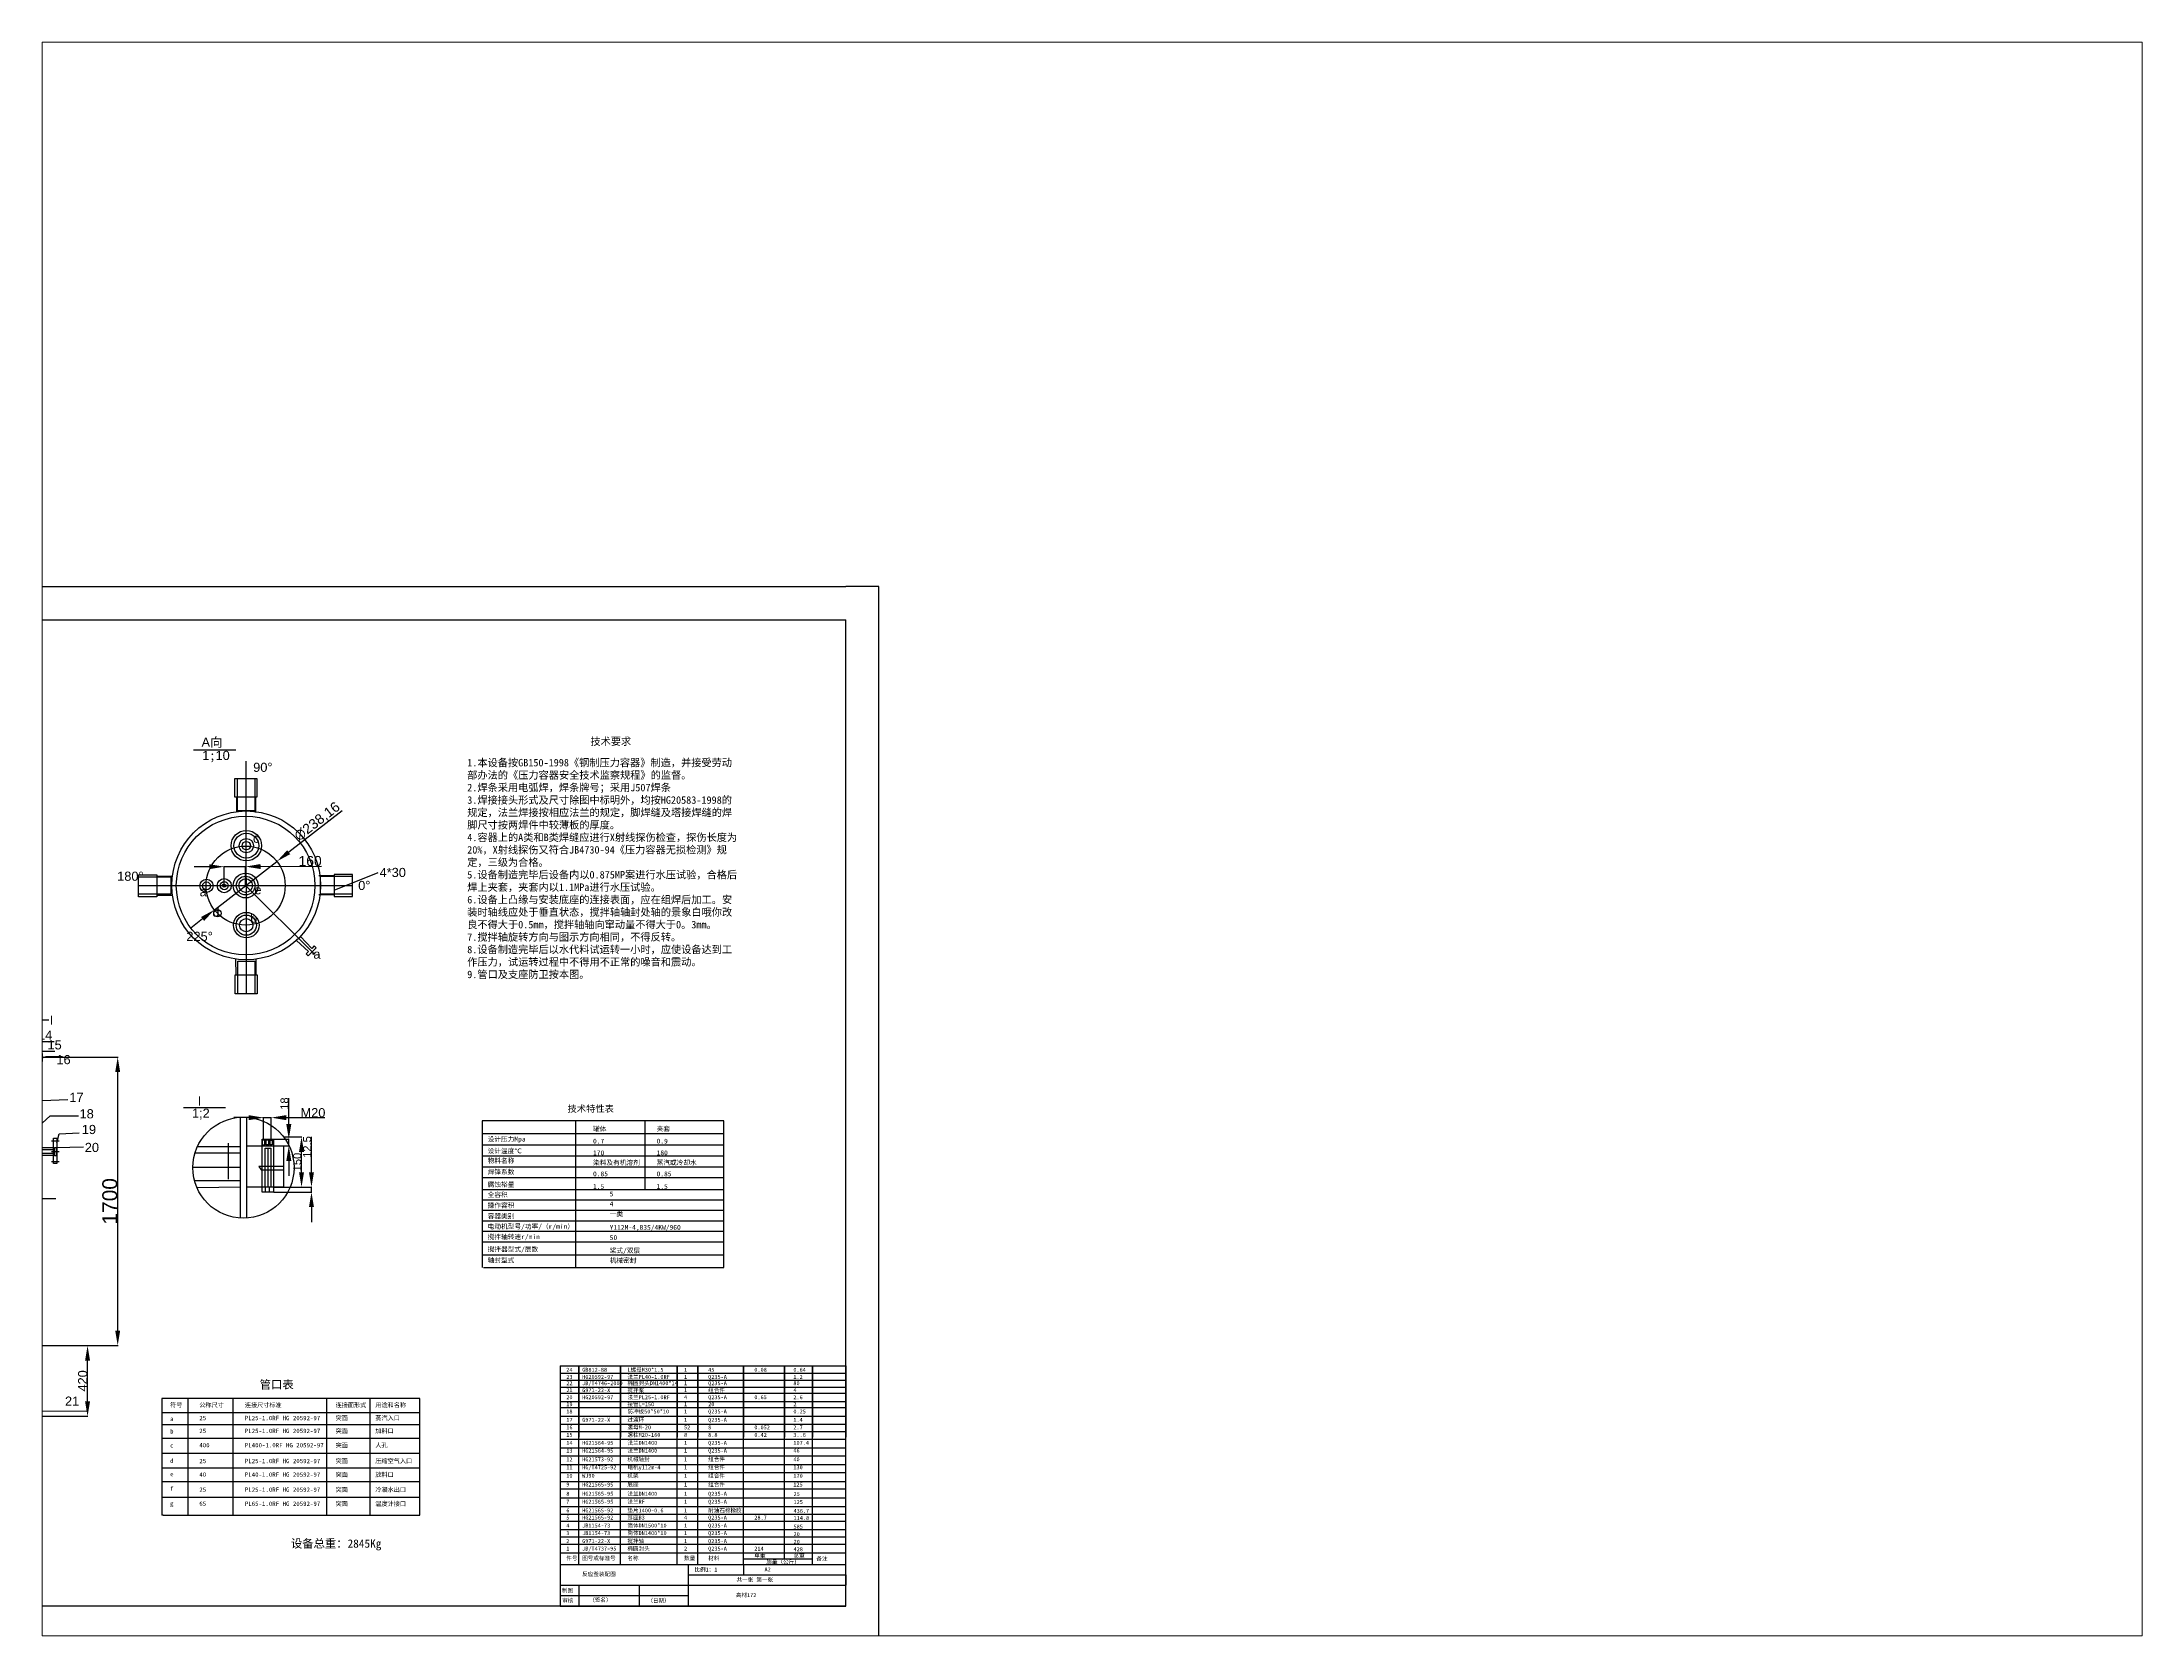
# Paper-space layout '布局1' of a CAD drawing. Header units: millimetres. Extents: x 26 to 231, y 20 to 176.
# The model-space entities are those that its viewports show. They can reach past a viewport. Long polylines and large blocks are cut down to what shows.
import ezdxf

# ---------------------------------------------------------------- set-up
doc = ezdxf.new("R2010")
doc.units = ezdxf.units.MM
doc.linetypes.add('CENTER', pattern=[50.8, 31.75, -6.35, 6.35, -6.35])
doc.layers.add('图层1', color=7, linetype='CENTER')
doc.styles.get("Standard").update_dxf_attribs({"font": 'arial.ttf'})
doc.dimstyles.new('ISO-25', dxfattribs={"dimtxt": 30, "dimasz": 45, "dimexe": 1.25, "dimexo": 0.625, "dimtad": 1, "dimtxsty": 'Standard', "dimcen": 2.5, "dimadec": 0, "dimazin": 0, "dimtfac": 1, "dimtmove": 0, "dimatfit": 3, "dimfxl": 0, "dimarcsym": 0})

# ---------------------------------------------------------------- blocks, each defined once
blk = doc.blocks.new('*D7')
at = {"color": 0, "lineweight": -2}
for p, q in [((3199.7, 1923.4), (3793.3, 1923.4)), ((3792, 1755.8), (3792, 1878.4)), ((3199.7, 1710.8), (3793.3, 1710.8))]:
    blk.add_line(p, q, dxfattribs=at)
at = {"color": 0}
for points in [[(3784.5, 1878.4), (3799.5, 1878.4), (3792, 1923.4)], [(3784.5, 1755.8), (3799.5, 1755.8), (3792, 1710.8)]]:
    blk.add_solid(points, dxfattribs=at)
at = {"layer": 'Defpoints', "color": 0}
for p in [(3199, 1923.4), (3792, 1923.4), (3199, 1710.8)]:
    blk.add_point(p, dxfattribs=at)
at = {"color": 0, "insert": (3777.3, 1817.1), "char_height": 30, "attachment_point": 5, "rotation": 90}
blk.add_mtext('{\\H0.91667x;420}', dxfattribs=at)
blk = doc.blocks.new('*D9')
at = {"color": 0, "lineweight": -2}
for p, q in [((4558.7, 3533.5), (4397.9, 3409)), ((4174, 3235.5), (4362.3, 3381.4)), ((4138.5, 3208), (4102.9, 3180.4))]:
    blk.add_line(p, q, dxfattribs=at)
at = {"color": 0}
for points in [[(4393.3, 3414.9), (4402.5, 3403), (4362.3, 3381.4)], [(4133.9, 3213.9), (4143.1, 3202), (4174, 3235.5)]]:
    blk.add_solid(points, dxfattribs=at)
at = {"layer": 'Defpoints', "color": 0}
for p in [(4362.3, 3381.4), (4174, 3235.5)]:
    blk.add_point(p, dxfattribs=at)
at = {"color": 0, "insert": (4484.3, 3500.2), "char_height": 30, "attachment_point": 5, "rotation": 37.76531}
blk.add_mtext('∅238,16', dxfattribs=at)
blk = doc.blocks.new('*D10')
at = {"color": 0, "lineweight": -2}
for p, q in [((4158.4, 3365.2), (4113.4, 3365)), ((4203.7, 3308.8), (4203.4, 3366.6)), ((4203.4, 3365.4), (4267.9, 3365.6)), ((4268.2, 3309.1), (4267.9, 3366.9)), ((4312.9, 3365.8), (4497, 3366.5))]:
    blk.add_line(p, q, dxfattribs=at)
at = {"color": 0}
for points in [[(4158.4, 3372.7), (4158.5, 3357.7), (4203.4, 3365.4)], [(4312.9, 3373.3), (4313, 3358.3), (4267.9, 3365.6)]]:
    blk.add_solid(points, dxfattribs=at)
at = {"layer": 'Defpoints', "color": 0}
for p in [(4267.9, 3365.6), (4203.7, 3308.2), (4268.2, 3308.5)]:
    blk.add_point(p, dxfattribs=at)
at = {"color": 0, "insert": (4427.4, 3382.2), "char_height": 30, "attachment_point": 5, "rotation": 0.22794}
blk.add_mtext('      160', dxfattribs=at)
blk = doc.blocks.new('*D11')
at = {"color": 0, "lineweight": -2}
for p, q in [((4277.4, 2609.7), (4232.4, 2609.7)), ((4322.4, 2545.8), (4322.4, 2611)), ((4322.4, 2609.7), (4345.4, 2609.7)), ((4345.4, 2545.8), (4345.4, 2611)), ((4390.4, 2609.7), (4506.7, 2609.7))]:
    blk.add_line(p, q, dxfattribs=at)
at = {"color": 0}
for points in [[(4277.4, 2617.2), (4277.4, 2602.2), (4322.4, 2609.7)], [(4390.4, 2617.2), (4390.4, 2602.2), (4345.4, 2609.7)]]:
    blk.add_solid(points, dxfattribs=at)
at = {"layer": 'Defpoints', "color": 0}
for p in [(4345.4, 2609.7), (4322.4, 2545.1), (4345.4, 2545.1)]:
    blk.add_point(p, dxfattribs=at)
at = {"color": 0, "insert": (4471, 2624.4), "char_height": 30, "attachment_point": 5}
blk.add_mtext('{\\H0.91667x;M20}', dxfattribs=at)
blk = doc.blocks.new('*D12')
at = {"color": 0, "lineweight": -2}
for p, q in [((4466.4, 2445.5), (4466.4, 2552)), ((4353.1, 2400.5), (4467.7, 2400.5)), ((4353.1, 2385.2), (4467.7, 2385.2)), ((4466.4, 2385.2), (4466.4, 2400.5)), ((4466.4, 2340.2), (4466.4, 2295.2))]:
    blk.add_line(p, q, dxfattribs=at)
at = {"color": 0}
for points in [[(4458.9, 2445.5), (4473.9, 2445.5), (4466.4, 2400.5)], [(4458.9, 2340.2), (4473.9, 2340.2), (4466.4, 2385.2)]]:
    blk.add_solid(points, dxfattribs=at)
at = {"layer": 'Defpoints', "color": 0}
for p in [(4352.5, 2400.5), (4352.5, 2385.2), (4466.4, 2400.5)]:
    blk.add_point(p, dxfattribs=at)
at = {"color": 0, "insert": (4453.5, 2521.3), "char_height": 30, "attachment_point": 5, "rotation": 90}
blk.add_mtext('{\\H0.8x;12.5}', dxfattribs=at)
blk = doc.blocks.new('*D13')
at = {"color": 0, "lineweight": -2}
for p, q in [((4383.3, 2551.5), (4437.7, 2551.5)), ((4436.5, 2445.5), (4436.5, 2506.5)), ((4383.3, 2400.5), (4437.7, 2400.5))]:
    blk.add_line(p, q, dxfattribs=at)
at = {"color": 0}
for points in [[(4429, 2506.5), (4444, 2506.5), (4436.5, 2551.5)], [(4429, 2445.5), (4444, 2445.5), (4436.5, 2400.5)]]:
    blk.add_solid(points, dxfattribs=at)
at = {"layer": 'Defpoints', "color": 0}
for p in [(4382.6, 2551.5), (4436.5, 2551.5), (4382.6, 2400.5)]:
    blk.add_point(p, dxfattribs=at)
at = {"color": 0, "insert": (4423.6, 2476), "char_height": 30, "attachment_point": 5, "rotation": 90}
blk.add_mtext('{\\H0.8x;150}', dxfattribs=at)
blk = doc.blocks.new('*D14')
at = {"color": 0, "lineweight": -2}
for p, q in [((4398.2, 2590.1), (4398.2, 2668.6)), ((4353.1, 2545.1), (4399.4, 2545.1)), ((4398.2, 2524.5), (4398.2, 2545.1)), ((4353.1, 2524.5), (4399.4, 2524.5)), ((4398.2, 2479.5), (4398.2, 2434.5))]:
    blk.add_line(p, q, dxfattribs=at)
at = {"color": 0}
for points in [[(4390.7, 2590.1), (4405.7, 2590.1), (4398.2, 2545.1)], [(4390.7, 2479.5), (4405.7, 2479.5), (4398.2, 2524.5)]]:
    blk.add_solid(points, dxfattribs=at)
at = {"layer": 'Defpoints', "color": 0}
for p in [(4352.5, 2545.1), (4398.2, 2545.1), (4352.5, 2524.5)]:
    blk.add_point(p, dxfattribs=at)
at = {"color": 0, "insert": (4385.3, 2651.9), "char_height": 30, "attachment_point": 5, "rotation": 90}
blk.add_mtext('{\\H0.8x;18}', dxfattribs=at)
blk = doc.blocks.new('*D15')
at = {"color": 0, "lineweight": -2}
for p, q in [((3609, 2792.1), (3884.1, 2792.1)), ((3882.8, 1968.4), (3882.8, 2747.1)), ((3609, 1923.4), (3884.1, 1923.4))]:
    blk.add_line(p, q, dxfattribs=at)
at = {"color": 0}
for points in [[(3875.3, 2747.1), (3890.3, 2747.1), (3882.8, 2792.1)], [(3875.3, 1968.4), (3890.3, 1968.4), (3882.8, 1923.4)]]:
    blk.add_solid(points, dxfattribs=at)
at = {"layer": 'Defpoints', "color": 0}
for p in [(3608.3, 2792.1), (3882.8, 2792.1), (3608.3, 1923.4)]:
    blk.add_point(p, dxfattribs=at)
at = {"color": 0, "insert": (3859.2, 2357.8), "char_height": 30, "attachment_point": 5, "rotation": 90}
blk.add_mtext('{\\H1.5x;1700}', dxfattribs=at)

msp = doc.modelspace()

# ---------------------------------------------------------------- linework, layer by layer
for p, q in [((1875.523, 4208.504), (6075.523, 4208.504)), ((6175.523, 4208.504), (6075.523, 4208.504)), ((6175.523, 4108.504), (6175.523, 4208.504)), ((1875.523, 4108.504), (6075.523, 4108.504)), ((6075.523, 1138.504), (6075.523, 4108.504)), ((6175.523, 1138.504), (6175.523, 4108.504)), ((4238.534, 3716.366), (4111.432, 3716.26)), ((4240.717, 3574.817), (4240.67, 3528.997)), ((4297.791, 3574.817), (4297.937, 3528.821)), ((4001.07, 3337.043), (4047.066, 3337.189)), ((4268.17, 3308.466), (4473.425, 3103.496)), ((4534.521, 3338.086), (4488.525, 3338.232)), ((4534.521, 3294.954), (4667, 3347.612)), ((4001.07, 3279.97), (4046.89, 3279.922)), ((4534.521, 3281.013), (4488.701, 3280.965)), ((4421.107, 3143.47), (4457.65, 3110.312)), ((4467.396, 3119.224), (4433.084, 3155.265)), ((4457.65, 3110.312), (4450.623, 3102.568)), ((4450.623, 3102.568), (4456.969, 3096.809)), ((4456.969, 3096.809), (4480.858, 3120.521)), ((4474.826, 3126.599), (4467.396, 3119.224)), ((4480.858, 3120.521), (4474.826, 3126.599)), ((4239.726, 3039.249), (4239.105, 3086.968)), ((4300.158, 3039.249), (4300.198, 3086.879)), ((3599.652, 2848.787), (3627.529, 2903.663)), ((3627.529, 2903.663), (3674.918, 2903.941)), ((3618.08, 2820.825), (3655.962, 2838.481)), ((3626.692, 2804.218), (3652.941, 2810.196)), ((3626.692, 2781.655), (3667.392, 2793.633)), ((3652.941, 2810.196), (3693.038, 2810.347)), ((3655.962, 2838.481), (3691.923, 2839.038)), ((3667.392, 2793.633), (3716.175, 2793.912)), ((3593.91, 2594.992), (3642.87, 2660.497)), ((3642.87, 2660.497), (3732.546, 2664.51)), ((3576.751, 2522.723), (3679.544, 2615.553)), ((3679.544, 2615.553), (3765.204, 2615.553)), ((4207.752, 2639.059), (4080.649, 2638.954)), ((4252.943, 2307.13), (4253.133, 2611.216)), ((4271.795, 2307.007), (4271.985, 2611.092)), ((5708.713, 2599.817), (4981.055, 2599.817)), ((4981.055, 2599.817), (4981.055, 2158.632)), ((5261.927, 2599.817), (5261.927, 2158.632)), ((5470.161, 2599.817), (5470.161, 2392.139)), ((5708.713, 2158.632), (5708.713, 2599.817)), ((3683.149, 2539.665), (3706.759, 2539.665)), ((3699.348, 2533.382), (3706.061, 2561.205)), ((3706.061, 2561.205), (3766.826, 2564.415)), ((4215.359, 2532.817), (4215.359, 2424.08)), ((4327.286, 2524.536), (4327.286, 2545.142)), ((4339.024, 2524.536), (4339.024, 2545.142)), ((5708.713, 2560.619), (4981.055, 2560.619)), ((3683.149, 2507.298), (3706.759, 2507.298)), ((3683.149, 2477.505), (3706.759, 2477.505)), ((3697.224, 2520.004), (3779.408, 2521.344)), ((4253.065, 2502.625), (4115.693, 2502.886)), ((4253.077, 2522.185), (4122.929, 2522.174)), ((4335.483, 2517.667), (4335.483, 2400.514)), ((5708.713, 2527.119), (4981.055, 2527.119)), ((5708.713, 2493.233), (4981.055, 2493.233)), ((4253.038, 2459.173), (4109.283, 2459.262)), ((4253.013, 2419.27), (4113.766, 2419.27)), ((4382.641, 2462.525), (4308.294, 2462.525)), ((4308.294, 2462.525), (4314.732, 2452.561)), ((4314.732, 2452.561), (4382.641, 2452.561)), ((5708.713, 2460.68), (4981.055, 2460.68)), ((5708.713, 2428.335), (4981.055, 2428.335)), ((4253.001, 2400.393), (4121.915, 2398.44)), ((4327.274, 2400.514), (4327.274, 2385.25)), ((4339.493, 2400.514), (4339.493, 2385.25)), ((5708.713, 2392.139), (4981.055, 2392.139)), ((5708.713, 2361.334), (4981.055, 2361.334)), ((5708.713, 2329.759), (4981.055, 2329.759)), ((5708.713, 2297.672), (4981.055, 2297.672)), ((5708.713, 2267.252), (4981.055, 2267.252)), ((5708.713, 2235.208), (4981.055, 2235.208)), ((5708.713, 2195.161), (4981.055, 2195.161)), ((4984.138, 2158.632), (5708.713, 2158.632)), ((3343.415, 1956.67), (3642.5, 1725.731)), ((5215.527, 1862.188), (6075.523, 1862.188)), ((5215.527, 1862.188), (5215.527, 1299.425)), ((5215.527, 1840.42), (6075.523, 1840.42)), ((5272.106, 1263.348), (5272.106, 1862.188)), ((5272.106, 1862.188), (5272.106, 1647.464)), ((5397.711, 1263.348), (5397.711, 1862.188)), ((5397.711, 1862.188), (5397.711, 1647.464)), ((5567.447, 1263.348), (5567.447, 1862.188)), ((5567.447, 1862.188), (5567.447, 1647.464)), ((5629.683, 1263.348), (5629.683, 1862.188)), ((5629.683, 1862.188), (5629.683, 1647.464)), ((5767.735, 1263.348), (5767.735, 1862.188)), ((5767.735, 1862.188), (5767.735, 1647.464)), ((5891.076, 1280.704), (5891.076, 1862.188)), ((5891.076, 1862.188), (5891.076, 1647.464)), ((5975.944, 1263.348), (5975.944, 1862.188)), ((5975.944, 1862.188), (5975.944, 1647.464)), ((6075.523, 1299.425), (6075.523, 1862.188)), ((6075.523, 1862.188), (6075.523, 1647.464)), ((5215.527, 1819.563), (6075.523, 1819.563)), ((5215.527, 1798.253), (6075.523, 1798.253)), ((5215.527, 1779.663), (6073.26, 1779.663)), ((3642.5, 1725.731), (3789.072, 1727.051)), ((4793.129, 1763.76), (4015.665, 1763.76)), ((4015.665, 1763.76), (4015.665, 1413.108)), ((4793.129, 1721.241), (4015.665, 1721.241)), ((4093.883, 1763.76), (4093.883, 1413.108)), ((4229.963, 1763.76), (4229.963, 1413.108)), ((4511.594, 1763.76), (4511.594, 1413.108)), ((4642.212, 1763.76), (4642.212, 1413.108)), ((4793.129, 1413.108), (4793.129, 1763.76)), ((5215.527, 1755.461), (6073.26, 1755.461)), ((5215.527, 1736.871), (6073.26, 1736.871)), ((5215.527, 1711.026), (6073.26, 1711.026)), ((4793.129, 1684.876), (4015.665, 1684.876)), ((5215.527, 1686.542), (6073.26, 1686.542)), ((5215.527, 1664.778), (6073.26, 1664.778)), ((4793.129, 1643.529), (4015.665, 1643.529)), ((4793.129, 1597.994), (4015.665, 1597.994)), ((5215.527, 1641.976), (6073.26, 1641.976)), ((5215.527, 1615.678), (6073.26, 1615.678)), ((5215.527, 1591.647), (6073.26, 1591.647)), ((4793.129, 1554.156), (4015.665, 1554.156)), ((5215.527, 1565.802), (6073.26, 1565.802)), ((5215.527, 1541.672), (6073.26, 1541.672)), ((4793.129, 1512.809), (4015.665, 1512.809)), ((4793.129, 1466.481), (4015.665, 1466.481)), ((5215.527, 1514.014), (6073.26, 1514.014)), ((5215.527, 1491.797), (6073.26, 1491.797)), ((5215.527, 1465.397), (6073.26, 1465.397)), ((4019.452, 1413.108), (4015.665, 1413.108)), ((4019.452, 1413.108), (4793.129, 1413.108)), ((5215.527, 1439.099), (6073.26, 1439.099)), ((5215.527, 1415.522), (6073.26, 1415.522)), ((5215.527, 1394.665), (6075.523, 1394.665)), ((5215.527, 1369.996), (6075.523, 1369.996)), ((5215.527, 1347.778), (6075.523, 1347.778)), ((5215.527, 1325.108), (6075.523, 1325.108)), ((5215.527, 1299.425), (6075.523, 1299.425)), ((5215.527, 1299.425), (5215.527, 1227.271)), ((5975.944, 1280.704), (5767.735, 1280.704)), ((6075.523, 1227.271), (6075.523, 1299.425)), ((6075.523, 1263.348), (5215.527, 1263.348)), ((5215.527, 1227.271), (5215.527, 1202.015)), ((5215.527, 1202.015), (6075.523, 1202.015)), ((5215.527, 1202.015), (5215.527, 1138.504)), ((5272.106, 1202.015), (5272.106, 1138.504)), ((5453.516, 1202.015), (5453.516, 1138.504)), ((5601.253, 1263.348), (5601.253, 1202.015)), ((5601.253, 1232.681), (6075.523, 1232.681)), ((5601.253, 1202.015), (5601.253, 1138.504)), ((5767.735, 1263.348), (5767.735, 1232.681)), ((6075.523, 1232.681), (6075.523, 1202.015)), ((6075.523, 1138.504), (6075.523, 1202.015)), ((5601.253, 1170.26), (5215.527, 1170.26)), ((6075.523, 1138.504), (1875.523, 1138.504)), ((5215.527, 1138.504), (6075.523, 1138.504)), ((6175.523, 1038.504), (6175.523, 1138.504)), ((6075.523, 1038.504), (1875.523, 1038.504)), ((6075.523, 1038.504), (6175.523, 1038.504))]:
    msp.add_line(p, q)
for points in [[(4301.711, 3630.801), (4301.711, 3574.817), (4235.528, 3574.817), (4235.528, 3630.801)], [(4295.642, 3630.801), (4295.642, 3533.256), (4243.682, 3533.256), (4243.682, 3630.801)], [(3945.086, 3340.964), (4001.07, 3340.964), (4001.07, 3274.781), (3945.086, 3274.781)], [(3945.086, 3334.895), (4042.631, 3334.895), (4042.631, 3282.935), (3945.086, 3282.935)], [(4590.505, 3335.938), (4492.961, 3335.938), (4492.961, 3283.978), (4590.505, 3283.978)], [(4590.505, 3342.007), (4534.521, 3342.007), (4534.521, 3275.824), (4590.505, 3275.824)], [(4236.205, 3039.249), (4302.49, 3039.249), (4302.49, 2982.919), (4236.205, 2982.919)], [(4244.369, 3081.205), (4295.881, 3081.205), (4295.881, 2982.919), (4244.369, 2982.919)], [(3626.692, 2820.825), (3568.608, 2820.825), (3568.608, 2759.853), (3626.692, 2759.853)], [(3689.023, 2547.623), (3699.348, 2547.623), (3699.348, 2471.372), (3689.023, 2471.372)], [(4317.728, 2545.142), (4352.475, 2545.142), (4352.475, 2385.25), (4317.728, 2385.25)], [(4319.352, 2542.412), (4325.421, 2542.412), (4325.421, 2527.336), (4319.352, 2527.336)], [(4330.174, 2542.47), (4336.774, 2542.47), (4336.774, 2527.479), (4330.174, 2527.479)], [(4342.024, 2542.021), (4348.325, 2542.021), (4348.325, 2527.479), (4342.024, 2527.479)], [(3600.391, 2513.299), (3689.023, 2513.299), (3689.023, 2501.298), (3600.391, 2501.298)], [(3608.326, 2519.779), (3689.023, 2519.779), (3689.023, 2495.297), (3608.326, 2495.297)], [(3692.23, 2520.004), (3697.224, 2520.004), (3697.224, 2494.747), (3692.23, 2494.747)], [(4271.931, 2524.536), (4382.641, 2524.536), (4382.641, 2400.514), (4271.931, 2400.514)], [(4327.274, 2517.667), (4343.693, 2517.667), (4343.693, 2400.514), (4327.274, 2400.514)]]:
    msp.add_lwpolyline(points, close=True)
for centre, radius in [((4269.973, 3308.916), 224.084), ((4268.17, 3308.466), 208.82), ((4268.17, 3308.466), 119.082), ((4270.215, 3428.602), 45.818), ((4270.215, 3428.602), 37.324), ((4270.215, 3428.602), 21.668), ((4270.215, 3428.602), 12.808), ((4150.314, 3307.618), 19.842), ((4150.314, 3307.618), 12.003), ((4203.677, 3308.209), 21.124), ((4203.677, 3308.209), 12.104), ((4203.677, 3308.209), 4.738), ((4268.17, 3308.466), 37.238), ((4268.17, 3308.466), 28.209), ((4268.17, 3308.466), 20.425), ((4183.215, 3225.021), 10.95), ((4270.025, 3189.398), 38.417), ((4270.025, 3189.398), 30.409), ((4270.025, 3189.398), 19.947), ((4473.425, 3103.496), 2.152), ((3592.372, 2790.937), 63.556)]:
    msp.add_circle(centre, radius)
at = {"layer": '图层1'}
for p, q in [((4268.241, 3682.7), (4269.348, 2982.919)), ((3945.835, 3308.915), (4590.505, 3308.915)), ((2537.956, 2366.64), (3696.257, 2366.64))]:
    msp.add_line(p, q, dxfattribs=at)
msp.add_circle((4261.564, 2459.167), 152.282, dxfattribs=at)

# ---------------------------------------------------------------- texts
at = {"attachment_point": 1}
for s, width, insert, char_height in [('{\\fSimSun|b0|i0|c134|p2; }', 162.83793, (6116.008, 5196.536), 16), ('A{\\fSimSun|b0|i0|c134|p2;向}', 161.51118, (4135.32, 3753.85), 27.57311), ('{\\fSimSun|b0|i0|c134|p2;技术要求}', 287.04838, (5306.633, 3753.939), 22.5), ('1{\\fSimSun|b0|i0|c134|p2;;}10', 39.0019, (4137.307, 3714.119), 27.57311), ('90°', 39.0019, (4290.876, 3678.29), 27.5731), ('{\\fSimSun|b0|i0|c134|p2;1.本设备按GB150-1998《钢制压力容器》制造，并接受劳动部办法的《压力容器安全技术监察规程》的监督。\\P2.焊条采用电弧焊，焊条牌号；采用J507焊条\\P3.焊接接头形式及尺寸除图中标明外，均按HG20583-1998的规定，法兰焊接按相应法兰的规定，脚焊缝及塔接焊缝的焊脚尺寸按两焊件中较薄板的厚度。\\P4.容器上的A类和B类焊缝应进行X射线探伤检查，探伤长度为20%，X射线探伤又符合JB4730-94《压力容器无损检测》规定，三级为合格。\\P5.设备制造完毕后设备内以0.875MP案进行水压试验，合格后焊上夹套，夹套内以1.1MPa进行水压试验。\\P6.设备上凸缘与安装底座的连接表面，应在组焊后加工。安装时轴线应处于垂直状态，搅拌轴轴封处轴的景象白哦你改良不得大于0.5mm，搅拌轴轴向窜动量不得大于0。3mm。\\P7.搅拌轴旋转方向与图示方向相同，不得反转。\\P8.设备制造完毕后以水代料试运转一小时，应使设备达到工作压力，试运转过程中不得用不正常的噪音和震动。\\P9.管口及支座防卫按本图。}', 815.98422, (4935.577, 3689.84), 22.5), ('{\\fSimSun|b0|i0|c134|p2; }', 162.83793, (6647.007, 3662.194), 16), ('{\\fSimSun|b0|i0|c134|p2; }', 162.83793, (6647.007, 3633.211), 16), ('{\\fSimSun|b0|i0|c134|p2; }', 162.83793, (6647.007, 3569.42), 16), ('{\\fSimSun|b0|i0|c134|p2; }', 162.83793, (6647.007, 3539.142), 16), ('c', 39.0019, (4290.073, 3464.958), 27.573), ('4*30', 39.0019, (4671.625, 3361.74), 27.5731), ('180°', 39.0019, (3881.22, 3350.454), 27.5731), ('a', 39.0019, (4129.6, 3303.677), 27.573), ('e', 39.0019, (4294.519, 3309.839), 27.573), ('0°', 39.0019, (4607.157, 3322.539), 27.5731), ('d', 39.0019, (4167.844, 3242.294), 27.573), ('b', 39.0019, (4281.801, 3224.535), 27.573), ('225°', 39.0019, (4089.61, 3169.233), 27.5731), ('a', 39.0019, (4472.23, 3115.968), 27.573), ('I', 39.0019, (3678.146, 2917.065), 27.573), ('14', 39.0019, (3642.832, 2871.611), 27.5731), ('15', 39.0019, (3671.338, 2842.704), 27.5731), ('16', 39.0019, (3698.166, 2798.297), 27.5731), ('17', 39.0019, (3737.083, 2684.42), 27.5731), ('I', 161.51118, (4124.007, 2673.806), 27.573), ('18', 39.0019, (3767.911, 2635.126), 27.5731), ('1;2', 39.0019, (4106.525, 2636.813), 27.5731), ('{\\fSimSun|b0|i0|c134|p2;技术特性表}', 287.04838, (5237.569, 2646.463), 20), ('19', 39.0019, (3774.761, 2587.886), 27.5731), ('20', 39.0019, (3783.667, 2533.799), 27.5731), ('{\\fSimSun|b0|i0|c134|p2;设计压力Mpa}', 708.77396, (4997.069, 2552.171), 14.4), ('{\\fSimSun|b0|i0|c134|p2;罐体}', 162.83793, (5314.476, 2583.39), 14.4), ('{\\fSimSun|b0|i0|c134|p2;0.7}', 162.83793, (5314.476, 2546.302), 14.4), ('{\\fSimSun|b0|i0|c134|p2;夹套}', 162.83793, (5505.955, 2583.39), 14.4), ('{\\fSimSun|b0|i0|c134|p2;0.9}', 162.83793, (5505.955, 2546.302), 14.4), ('{\\fSimSun|b0|i0|c134|p2;物料名称}', 162.83793, (4997.069, 2487.566), 14.4), ('{\\fSimSun|b0|i0|c134|p2;设计温度℃}', 162.83793, (4997.069, 2516.878), 14.4), ('{\\fSimSun|b0|i0|c134|p2;染料及有机溶剂}', 382.95673, (5314.476, 2481.697), 14.4), ('{\\fSimSun|b0|i0|c134|p2;170}', 162.83793, (5314.476, 2511.009), 14.4), ('{\\fSimSun|b0|i0|c134|p2;蒸汽或冷却水}', 438.734, (5505.955, 2481.697), 14.4), ('{\\fSimSun|b0|i0|c134|p2;180}', 162.83793, (5505.955, 2511.009), 14.4), ('{\\fSimSun|b0|i0|c134|p2;焊锋系数}', 162.83793, (4997.069, 2453.469), 14.4), ('{\\fSimSun|b0|i0|c134|p2;腐蚀裕量}', 162.83793, (4997.069, 2415.586), 14.4), ('{\\fSimSun|b0|i0|c134|p2;0.85}', 162.83793, (5314.476, 2447.6), 14.4), ('{\\fSimSun|b0|i0|c134|p2;1.5}', 162.83793, (5314.476, 2409.717), 14.4), ('{\\fSimSun|b0|i0|c134|p2;0.85}', 162.83793, (5505.955, 2447.6), 14.4), ('{\\fSimSun|b0|i0|c134|p2;1.5}', 162.83793, (5505.955, 2409.717), 14.4), ('{\\fSimSun|b0|i0|c134|p2;全容积}', 162.83793, (4997.069, 2385.078), 14.4), ('{\\fSimSun|b0|i0|c134|p2;操作容积}', 162.83793, (4997.069, 2352.776), 14.4), ('{\\fSimSun|b0|i0|c134|p2;4}', 162.83793, (5364.675, 2357.542), 14.4), ('{\\fSimSun|b0|i0|c134|p2;5}', 162.83793, (5364.675, 2387.247), 14.4), ('{\\fSimSun|b0|i0|c134|p2;容器类别}', 162.83793, (4997.069, 2320.473), 14.4), ('{\\fSimSun|b0|i0|c134|p2;电动机型号/功率/（r/min）}', 708.73444, (4997.069, 2289.367), 14.4), ('\\A1;{\\fSimSun|b0|i0|c134|p2;Y112M-4,B35/4KW/960}', 162.83793, (5364.675, 2286.614), 14.4), ('{\\fSimSun|b0|i0|c134|p2;一类}', 162.83793, (5364.675, 2326.625), 14.4), ('{\\fSimSun|b0|i0|c134|p2;搅拌轴转速r/min}', 642.17891, (4997.069, 2258.261), 14.4), ('{\\fSimSun|b0|i0|c134|p2;搅拌器型式/层数}', 616.03209, (4997.069, 2221.026), 14.4), ('{\\fSimSun|b0|i0|c134|p2;50}', 162.83793, (5364.675, 2255.697), 14.4), ('{\\fSimSun|b0|i0|c134|p2;桨式/双层}', 309.16877, (5364.675, 2216.898), 14.4), ('{\\fSimSun|b0|i0|c134|p2;轴封型式}', 208.00257, (4997.069, 2187.684), 14.4), ('{\\fSimSun|b0|i0|c134|p2;机械密封}', 162.83793, (5364.675, 2187.193), 14.4), ('{\\fSimSun|b0|i0|c134|p2;24}', 162.83793, (5234.004, 1856.672), 12), ('{\\fSimSun|b0|i0|c134|p2;23}', 162.83793, (5234.004, 1835.119), 12), ('{\\fSimSun|b0|i0|c134|p2;GB812-88}', 162.83793, (5281.82, 1856.672), 12), ('{\\fSimSun|b0|i0|c134|p2;HG20592-97}', 162.83793, (5281.82, 1835.119), 12), ('{\\fSimSun|b0|i0|c134|p2;法兰PL40-1.0RF}', 256.6821, (5418.121, 1835.119), 12), ('{\\fSimSun|b0|i0|c134|p2;L螺母M30*1.5}', 248.87861, (5418.121, 1856.672), 12), ('{\\fSimSun|b0|i0|c134|p2;1}', 162.83793, (5588.634, 1856.672), 12), ('{\\fSimSun|b0|i0|c134|p2;1}', 162.83793, (5588.634, 1835.119), 12), ('{\\fSimSun|b0|i0|c134|p2;45}', 162.83793, (5661.308, 1856.672), 12), ('{\\fSimSun|b0|i0|c134|p2;Q235-A}', 162.83793, (5661.308, 1835.119), 12), ('{\\fSimSun|b0|i0|c134|p2;0.08}', 162.83793, (5800.368, 1856.672), 12), ('{\\fSimSun|b0|i0|c134|p2;0.64}', 162.83793, (5917.986, 1856.672), 12), ('{\\fSimSun|b0|i0|c134|p2;1.2}', 162.83793, (5917.986, 1835.119), 12), ('{\\fSimSun|b0|i0|c134|p2;管口表}', 430.95851, (4310.612, 1818.666), 25), ('{\\fSimSun|b0|i0|c134|p2;22}', 162.83793, (5234.004, 1816.164), 12), ('{\\fSimSun|b0|i0|c134|p2;21}', 162.83793, (5234.004, 1795.176), 12), ('{\\fSimSun|b0|i0|c134|p2;20}', 162.83793, (5234.004, 1773.947), 12), ('{\\fSimSun|b0|i0|c134|p2;G971-22-X}', 162.83793, (5281.82, 1795.176), 12), ('{\\fSimSun|b0|i0|c134|p2;JB/T4746-2000}', 162.83793, (5281.82, 1816.164), 12), ('{\\fSimSun|b0|i0|c134|p2;HG20592-97}', 162.83793, (5281.82, 1773.947), 12), ('{\\fSimSun|b0|i0|c134|p2;椭圆封头DN1400*14}', 303.50295, (5418.121, 1816.164), 12), ('{\\fSimSun|b0|i0|c134|p2;搅拌桨}', 162.83793, (5418.121, 1795.176), 12), ('{\\fSimSun|b0|i0|c134|p2;法兰PL25-1.0RF}', 323.18048, (5418.121, 1773.947), 12), ('{\\fSimSun|b0|i0|c134|p2;4}', 162.83793, (5588.634, 1773.947), 12), ('{\\fSimSun|b0|i0|c134|p2;1}', 162.83793, (5588.634, 1816.164), 12), ('{\\fSimSun|b0|i0|c134|p2;1}', 162.83793, (5588.634, 1795.176), 12), ('{\\fSimSun|b0|i0|c134|p2;Q235-A}', 162.83793, (5661.308, 1816.164), 12), ('{\\fSimSun|b0|i0|c134|p2;Q235-A}', 162.83793, (5661.308, 1773.947), 12), ('{\\fSimSun|b0|i0|c134|p2;组合件}', 162.83793, (5661.308, 1795.176), 12), ('{\\fSimSun|b0|i0|c134|p2;0.65}', 162.83793, (5800.368, 1773.947), 12), ('{\\fSimSun|b0|i0|c134|p2;4}', 162.83793, (5917.986, 1795.176), 12), ('{\\fSimSun|b0|i0|c134|p2;2.6}', 162.83793, (5917.986, 1773.947), 12), ('{\\fSimSun|b0|i0|c134|p2;80}', 162.83793, (5917.986, 1816.164), 12), ('21', 39.0019, (3724.059, 1769.879), 27.5731), ('{\\fSimSun|b0|i0|c134|p2;符号}', 106.56564, (4040.601, 1750.998), 13.2), ('{\\fSimSun|b0|i0|c134|p2;25}', 63.27367, (4128.619, 1711.902), 13.2), ('{\\fSimSun|b0|i0|c134|p2;公称尺寸}', 175.55912, (4128.619, 1750.998), 13.2), ('{\\fSimSun|b0|i0|c134|p2;连接尺寸标准}', 430.95851, (4265.802, 1750.998), 13.2), ('{\\fSimSun|b0|i0|c134|p2;PL25-1.0RF HG 20592-97}', 491.58348, (4265.802, 1711.902), 13.2), ('{\\fSimSun|b0|i0|c134|p2;连接面形式}', 194.03064, (4539.02, 1750.998), 13.2), ('{\\fSimSun|b0|i0|c134|p2;突面}', 129.25852, (4539.02, 1711.902), 13.2), ('{\\fSimSun|b0|i0|c134|p2;用途和名称}', 238.54779, (4658.804, 1750.998), 13.2), ('{\\fSimSun|b0|i0|c134|p2;蒸汽入口}', 248.81069, (4658.804, 1711.902), 13.2), ('{\\fSimSun|b0|i0|c134|p2;19}', 162.83793, (5234.004, 1752.809), 12), ('{\\fSimSun|b0|i0|c134|p2;18}', 162.83793, (5234.004, 1731.072), 12), ('{\\fSimSun|b0|i0|c134|p2;接管L=150}', 162.83793, (5418.121, 1752.809), 12), ('{\\fSimSun|b0|i0|c134|p2;防冲板50*50*10}', 162.83793, (5418.121, 1731.072), 12), ('{\\fSimSun|b0|i0|c134|p2;1}', 162.83793, (5588.634, 1752.809), 12), ('{\\fSimSun|b0|i0|c134|p2;1}', 162.83793, (5588.634, 1731.072), 12), ('{\\fSimSun|b0|i0|c134|p2;Q235-A}', 162.83793, (5661.308, 1731.072), 12), ('{\\fSimSun|b0|i0|c134|p2;20}', 162.83793, (5661.308, 1752.809), 12), ('{\\fSimSun|b0|i0|c134|p2;2}', 162.83793, (5917.986, 1752.809), 12), ('{\\fSimSun|b0|i0|c134|p2;0.25}', 162.83793, (5917.986, 1731.072), 12), ('{\\fSimSun|b0|i0|c134|p2;a}', 63.27367, (4040.601, 1709.666), 13.2), ('{\\fSimSun|b0|i0|c134|p2;b}', 63.27367, (4040.601, 1671.746), 13.2), ('{\\fSimSun|b0|i0|c134|p2;25}', 63.27367, (4128.619, 1673.238), 13.2), ('{\\fSimSun|b0|i0|c134|p2;PL25-1.0RF HG 20592-97}', 491.58348, (4265.802, 1673.238), 13.2), ('{\\fSimSun|b0|i0|c134|p2;突面}', 125.6115, (4539.02, 1673.238), 13.2), ('{\\fSimSun|b0|i0|c134|p2;加料口}', 212.32047, (4658.804, 1673.238), 13.2), ('{\\fSimSun|b0|i0|c134|p2;17}', 162.83793, (5234.004, 1705.938), 12), ('{\\fSimSun|b0|i0|c134|p2;16}', 162.83793, (5234.004, 1683.229), 12), ('{\\fSimSun|b0|i0|c134|p2;15}', 162.83793, (5234.004, 1660.52), 12), ('{\\fSimSun|b0|i0|c134|p2;G971-22-X}', 162.83793, (5281.82, 1705.938), 12), ('{\\fSimSun|b0|i0|c134|p2;过渡环}', 162.83793, (5418.121, 1705.938), 12), ('{\\fSimSun|b0|i0|c134|p2;螺母M-20}', 162.83793, (5418.121, 1683.229), 12), ('{\\fSimSun|b0|i0|c134|p2;螺柱M20-160}', 257.60072, (5418.121, 1660.52), 12), ('{\\fSimSun|b0|i0|c134|p2;52}', 162.83793, (5588.634, 1683.229), 12), ('{\\fSimSun|b0|i0|c134|p2;8}', 162.83793, (5588.634, 1660.52), 12), ('{\\fSimSun|b0|i0|c134|p2;1}', 162.83793, (5588.634, 1705.938), 12), ('{\\fSimSun|b0|i0|c134|p2;Q235-A}', 162.83793, (5661.308, 1705.938), 12), ('{\\fSimSun|b0|i0|c134|p2;8}', 162.83793, (5661.308, 1683.229), 12), ('{\\fSimSun|b0|i0|c134|p2;8.8}', 162.83793, (5661.308, 1660.52), 12), ('{\\fSimSun|b0|i0|c134|p2;0.052}', 162.83793, (5800.368, 1683.229), 12), ('{\\fSimSun|b0|i0|c134|p2;0.42}', 162.83793, (5800.368, 1660.52), 12), ('{\\fSimSun|b0|i0|c134|p2;3..6}', 162.83793, (5917.986, 1660.52), 12), ('{\\fSimSun|b0|i0|c134|p2;2.7}', 162.83793, (5917.986, 1683.229), 12), ('{\\fSimSun|b0|i0|c134|p2;1.4}', 162.83793, (5917.986, 1705.938), 12), ('22', 39.0019, (3600.415, 1639.115), 27.5731), ('{\\fSimSun|b0|i0|c134|p2;d}', 63.27367, (4040.601, 1583.264), 13.2), ('{\\fSimSun|b0|i0|c134|p2;c}', 63.27367, (4040.601, 1629.364), 13.2), ('{\\fSimSun|b0|i0|c134|p2;400}', 63.27367, (4128.619, 1630.112), 13.2), ('{\\fSimSun|b0|i0|c134|p2;25}', 63.27367, (4128.619, 1582.526), 13.2), ('{\\fSimSun|b0|i0|c134|p2;PL400-1.0RF HG 20592-97}', 442.11114, (4265.802, 1630.112), 13.2), ('{\\fSimSun|b0|i0|c134|p2;PL25-1.0RF HG 20592-97}', 461.40848, (4265.802, 1582.526), 13.2), ('{\\fSimSun|b0|i0|c134|p2;突面}', 137.01469, (4539.02, 1630.112), 13.2), ('{\\fSimSun|b0|i0|c134|p2;突面}', 146.13723, (4539.02, 1582.526), 13.2), ('{\\fSimSun|b0|i0|c134|p2;压缩空气入口}', 268.64891, (4658.804, 1582.526), 13.2), ('{\\fSimSun|b0|i0|c134|p2;人孔}', 167.84803, (4658.804, 1630.112), 13.2), ('{\\fSimSun|b0|i0|c134|p2;14}', 162.83793, (5234.004, 1636.584), 12), ('{\\fSimSun|b0|i0|c134|p2;13}', 162.83793, (5234.004, 1613.262), 12), ('{\\fSimSun|b0|i0|c134|p2;12}', 162.83793, (5234.004, 1586.871), 12), ('{\\fSimSun|b0|i0|c134|p2;HG21564-95}', 162.83793, (5281.82, 1636.584), 12), ('{\\fSimSun|b0|i0|c134|p2;HG21564-95}', 162.83793, (5281.82, 1613.262), 12), ('{\\fSimSun|b0|i0|c134|p2;HG21573-92}', 162.83793, (5281.82, 1586.871), 12), ('{\\fSimSun|b0|i0|c134|p2;机械轴封}', 162.83793, (5418.121, 1586.871), 12), ('{\\fSimSun|b0|i0|c134|p2;法兰DN1400}', 275.00289, (5418.121, 1636.584), 12), ('{\\fSimSun|b0|i0|c134|p2;法兰DN1400}', 267.58557, (5418.121, 1613.262), 12), ('{\\fSimSun|b0|i0|c134|p2;1}', 162.83793, (5588.634, 1636.584), 12), ('{\\fSimSun|b0|i0|c134|p2;1}', 162.83793, (5588.634, 1613.262), 12), ('{\\fSimSun|b0|i0|c134|p2;1}', 162.83793, (5588.634, 1586.871), 12), ('{\\fSimSun|b0|i0|c134|p2;Q235-A}', 162.83793, (5661.308, 1636.584), 12), ('{\\fSimSun|b0|i0|c134|p2;Q235-A}', 162.83793, (5661.308, 1613.262), 12), ('{\\fSimSun|b0|i0|c134|p2;组合件}', 162.83793, (5661.308, 1586.871), 12), ('{\\fSimSun|b0|i0|c134|p2;46}', 162.83793, (5917.986, 1613.262), 12), ('{\\fSimSun|b0|i0|c134|p2;40}', 162.83793, (5917.986, 1586.871), 12), ('{\\fSimSun|b0|i0|c134|p2;107.4}', 162.83793, (5917.986, 1636.584), 12), ('{\\fSimSun|b0|i0|c134|p2;e}', 63.27367, (4040.601, 1543.113), 13.2), ('{\\fSimSun|b0|i0|c134|p2;40}', 63.27367, (4128.619, 1541.631), 13.2), ('{\\fSimSun|b0|i0|c134|p2;PL40-1.0RF HG 20592-97}', 439.25226, (4265.802, 1541.631), 13.2), ('{\\fSimSun|b0|i0|c134|p2;突面}', 124.47118, (4539.02, 1541.631), 13.2), ('{\\fSimSun|b0|i0|c134|p2;放料口}', 268.64891, (4658.804, 1541.631), 13.2), ('{\\fSimSun|b0|i0|c134|p2;11}', 162.83793, (5234.004, 1562.935), 12), ('{\\fSimSun|b0|i0|c134|p2;10}', 162.83793, (5234.004, 1537.467), 12), ('{\\fSimSun|b0|i0|c134|p2;WJ90}', 162.83793, (5281.82, 1537.467), 12), ('{\\fSimSun|b0|i0|c134|p2;HG/T4725-92}', 162.83793, (5281.82, 1562.935), 12), ('{\\fSimSun|b0|i0|c134|p2;机架}', 162.83793, (5418.121, 1537.467), 12), ('{\\fSimSun|b0|i0|c134|p2;电机y112m-4}', 318.59246, (5418.121, 1562.935), 12), ('{\\fSimSun|b0|i0|c134|p2;1}', 162.83793, (5588.634, 1562.935), 12), ('{\\fSimSun|b0|i0|c134|p2;1}', 162.83793, (5588.634, 1537.467), 12), ('{\\fSimSun|b0|i0|c134|p2;组合件}', 162.83793, (5661.308, 1562.935), 12), ('{\\fSimSun|b0|i0|c134|p2;组合件}', 162.83793, (5661.308, 1537.467), 12), ('{\\fSimSun|b0|i0|c134|p2;130}', 162.83793, (5917.986, 1562.935), 12), ('{\\fSimSun|b0|i0|c134|p2;170}', 162.83793, (5917.986, 1537.467), 12), ('{\\fSimSun|b0|i0|c134|p2;f}', 63.27367, (4040.601, 1499.988), 13.2), ('{\\fSimSun|b0|i0|c134|p2;25}', 63.27367, (4128.619, 1496.275), 13.2), ('{\\fSimSun|b0|i0|c134|p2;PL25-1.0RF HG 20592-97}', 429.21222, (4265.802, 1496.275), 13.2), ('{\\fSimSun|b0|i0|c134|p2;突面}', 175.93073, (4539.02, 1496.275), 13.2), ('{\\fSimSun|b0|i0|c134|p2;突面}', 137.15989, (4539.02, 1453.893), 13.2), ('{\\fSimSun|b0|i0|c134|p2;冷凝水出口}', 268.64891, (4658.804, 1496.275), 13.2), ('{\\fSimSun|b0|i0|c134|p2;温度计接口}', 241.96877, (4658.804, 1453.893), 13.2), ('{\\fSimSun|b0|i0|c134|p2;8}', 162.83793, (5234.004, 1483.457), 12), ('{\\fSimSun|b0|i0|c134|p2;9}', 162.83793, (5234.004, 1511.075), 12), ('{\\fSimSun|b0|i0|c134|p2;7}', 162.83793, (5234.004, 1459.521), 12), ('{\\fSimSun|b0|i0|c134|p2;HG21565-95}', 162.83793, (5281.82, 1511.075), 12), ('{\\fSimSun|b0|i0|c134|p2;HG21565-95}', 162.83793, (5281.82, 1483.457), 12), ('{\\fSimSun|b0|i0|c134|p2;HG21565-95}', 162.83793, (5281.82, 1459.521), 12), ('{\\fSimSun|b0|i0|c134|p2;底座}', 162.83793, (5418.121, 1511.075), 12), ('{\\fSimSun|b0|i0|c134|p2;法兰DN1400}', 310.2444, (5418.121, 1483.457), 12), ('{\\fSimSun|b0|i0|c134|p2;法兰RF}', 415.28145, (5418.121, 1459.521), 12), ('{\\fSimSun|b0|i0|c134|p2;1}', 162.83793, (5588.634, 1511.075), 12), ('{\\fSimSun|b0|i0|c134|p2;1}', 162.83793, (5588.634, 1483.457), 12), ('{\\fSimSun|b0|i0|c134|p2;1}', 162.83793, (5588.634, 1459.521), 12), ('{\\fSimSun|b0|i0|c134|p2;Q235-A}', 162.83793, (5661.308, 1483.457), 12), ('{\\fSimSun|b0|i0|c134|p2;Q235-A}', 162.83793, (5661.308, 1459.521), 12), ('{\\fSimSun|b0|i0|c134|p2;组合件}', 162.83793, (5661.308, 1511.075), 12), ('{\\fSimSun|b0|i0|c134|p2;125}', 162.83793, (5917.986, 1511.075), 12), ('{\\fSimSun|b0|i0|c134|p2;25}', 162.83793, (5918.505, 1482.289), 12), ('{\\fSimSun|b0|i0|c134|p2;125}', 162.83793, (5918.505, 1458.353), 12), ('{\\fSimSun|b0|i0|c134|p2;g}', 63.27367, (4040.601, 1454.632), 13.2), ('{\\fSimSun|b0|i0|c134|p2;65}', 63.27367, (4128.619, 1453.893), 13.2), ('{\\fSimSun|b0|i0|c134|p2;PL65-1.0RF HG 20592-97}', 450.65374, (4265.802, 1453.893), 13.2), ('{\\fSimSun|b0|i0|c134|p2;5}', 162.83793, (5234.004, 1411.649), 12), ('{\\fSimSun|b0|i0|c134|p2;6}', 162.83793, (5234.004, 1433.13), 12), ('{\\fSimSun|b0|i0|c134|p2;HG21565-92}', 162.83793, (5281.82, 1433.13), 12), ('{\\fSimSun|b0|i0|c134|p2;HG21565-92}', 162.83793, (5281.82, 1411.649), 12), ('{\\fSimSun|b0|i0|c134|p2;垫片1400-0.6}', 249.95972, (5418.121, 1433.13), 12), ('{\\fSimSun|b0|i0|c134|p2;耳座B3}', 162.83793, (5418.121, 1411.649), 12), ('{\\fSimSun|b0|i0|c134|p2;4}', 162.83793, (5588.634, 1411.649), 12), ('{\\fSimSun|b0|i0|c134|p2;1}', 162.83793, (5588.634, 1433.13), 12), ('{\\fSimSun|b0|i0|c134|p2;Q235-A}', 162.83793, (5661.308, 1411.649), 12), ('{\\fSimSun|b0|i0|c134|p2;耐油石棉橡胶}', 162.83793, (5661.308, 1433.13), 12), ('{\\fSimSun|b0|i0|c134|p2;28.7}', 162.83793, (5800.368, 1411.649), 12), ('{\\fSimSun|b0|i0|c134|p2;436.7}', 162.83793, (5918.505, 1431.962), 12), ('{\\fSimSun|b0|i0|c134|p2;114.8}', 162.83793, (5918.505, 1410.481), 12), ('{\\fSimSun|b0|i0|c134|p2;设备总重：2845Kg}', 820.28021, (4404.557, 1339.859), 25), ('{\\fSimSun|b0|i0|c134|p2;4}', 162.83793, (5234.004, 1387.713), 12), ('{\\fSimSun|b0|i0|c134|p2;3}', 162.83793, (5234.004, 1365.004), 12), ('{\\fSimSun|b0|i0|c134|p2;2}', 162.83793, (5234.004, 1340.941), 12), ('{\\fSimSun|b0|i0|c134|p2;G971-22-X}', 162.83793, (5281.82, 1340.941), 12), ('{\\fSimSun|b0|i0|c134|p2;JB1154-73}', 162.83793, (5281.82, 1387.713), 12), ('{\\fSimSun|b0|i0|c134|p2;JB1154-73}', 162.83793, (5281.82, 1365.004), 12), ('{\\fSimSun|b0|i0|c134|p2;搅拌轴}', 162.83793, (5418.121, 1340.941), 12), ('{\\fSimSun|b0|i0|c134|p2;简体DN1500*10}', 275.09682, (5418.121, 1387.713), 12), ('{\\fSimSun|b0|i0|c134|p2;简体DN1400*10}', 324.19011, (5418.121, 1365.004), 12), ('{\\fSimSun|b0|i0|c134|p2;1}', 162.83793, (5588.634, 1387.713), 12), ('{\\fSimSun|b0|i0|c134|p2;1}', 162.83793, (5588.634, 1365.004), 12), ('{\\fSimSun|b0|i0|c134|p2;1}', 162.83793, (5588.634, 1340.941), 12), ('{\\fSimSun|b0|i0|c134|p2;Q235-A}', 162.83793, (5661.308, 1387.713), 12), ('{\\fSimSun|b0|i0|c134|p2;Q235-A}', 162.83793, (5661.308, 1365.004), 12), ('{\\fSimSun|b0|i0|c134|p2;Q235-A}', 162.83793, (5661.308, 1340.941), 12), ('{\\fSimSun|b0|i0|c134|p2;585}', 162.83793, (5918.505, 1384.382), 12), ('{\\fSimSun|b0|i0|c134|p2;20}', 162.83793, (5918.505, 1361.673), 12), ('{\\fSimSun|b0|i0|c134|p2;20}', 162.83793, (5918.505, 1338.963), 12), ('{\\fSimSun|b0|i0|c134|p2;件号}', 162.83793, (5234.004, 1289.436), 12), ('{\\fSimSun|b0|i0|c134|p2;1}', 162.83793, (5234.004, 1318.232), 12), ('{\\fSimSun|b0|i0|c134|p2;JB/T4737-95}', 162.83793, (5281.82, 1318.232), 12), ('{\\fSimSun|b0|i0|c134|p2;图号或标准号}', 310.42086, (5281.82, 1289.436), 12), ('{\\fSimSun|b0|i0|c134|p2;椭圆封头}', 162.83793, (5418.121, 1318.232), 12), ('{\\fSimSun|b0|i0|c134|p2;名称}', 162.83793, (5418.121, 1289.436), 12), ('{\\fSimSun|b0|i0|c134|p2;数量}', 162.83793, (5588.634, 1289.436), 12), ('{\\fSimSun|b0|i0|c134|p2;2}', 162.83793, (5588.634, 1318.232), 12), ('{\\fSimSun|b0|i0|c134|p2;材料}', 162.83793, (5661.308, 1289.436), 12), ('{\\fSimSun|b0|i0|c134|p2;Q235-A}', 162.83793, (5661.308, 1318.232), 12), ('{\\fSimSun|b0|i0|c134|p2;214}', 162.83793, (5800.368, 1318.232), 12), ('{\\fSimSun|b0|i0|c134|p2;单重}', 162.83793, (5800.368, 1296.79), 12), ('{\\fSimSun|b0|i0|c134|p2;质量（公斤）}', 242.60673, (5836.416, 1278.411), 12), ('{\\fSimSun|b0|i0|c134|p2;428}', 162.83793, (5918.505, 1316.254), 12), ('{\\fSimSun|b0|i0|c134|p2;总重}', 162.83793, (5918.505, 1297.262), 12), ('{\\fSimSun|b0|i0|c134|p2;备注}', 162.83793, (5987.598, 1288.277), 12), ('{\\fSimSun|b0|i0|c134|p2;反应釜装配图}', 344.21781, (5281.82, 1241.506), 12), ('{\\fSimSun|b0|i0|c134|p2;比例1：1}', 162.83793, (5619.949, 1255.072), 12), ('{\\fSimSun|b0|i0|c134|p2;共一张 第一张}', 395.37122, (5746.809, 1224.485), 12), ('{\\fSimSun|b0|i0|c134|p2;A2}', 162.83793, (5831.066, 1255.387), 12), ('{\\fSimSun|b0|i0|c134|p2;制图}', 162.83793, (5220.849, 1192.259), 12), ('{\\fSimSun|b0|i0|c134|p2;审核}', 162.83793, (5221.357, 1161.797), 12), ('{\\fSimSun|b0|i0|c134|p2;（签名）}', 162.83793, (5303.16, 1163.828), 12), ('{\\fSimSun|b0|i0|c134|p2;（日期）}', 162.83793, (5478.452, 1161.797), 12), ('{\\fSimSun|b0|i0|c134|p2;高材172}', 162.83793, (5744.818, 1178.284), 12)]:
    msp.add_mtext_dynamic_manual_height_columns(s, width=width, gutter_width=12.5, heights=[0], dxfattribs=dict(at, insert=insert, char_height=char_height))

# ---------------------------------------------------------------- dimensions: what is measured, and where the dimension line sits
dim = msp.add_diameter_dim_2p(p1=(4174.033, 3235.537), p2=(4362.307, 3381.395), dimstyle='ISO-25')
dim.commit()
dim.dimension.update_dxf_attribs({"geometry": '*D9', "text_midpoint": (4484.344, 3500.156)})
for p1, p2, distance, text, picture, middle in [((4203.677, 3308.209), (4268.17, 3308.466), 57.158, '      160', '*D10', (4427.394, 3382.199)), ((3608.326, 1923.444), (3608.326, 2792.081), -274.502, '{\\H1.5x;1700}', '*D15', (3859.227, 2357.762)), ((4352.475, 2524.536), (4352.475, 2545.142), -45.71, '{\\H0.8x;18}', '*D14', (4385.306, 2651.852)), ((4322.436, 2545.142), (4345.365, 2545.142), 64.603, '{\\H0.91667x;M20}', '*D11', (4471.013, 2624.411)), ((4352.475, 2385.25), (4352.475, 2400.514), -113.926, '{\\H0.8x;12.5}', '*D12', (4453.522, 2521.27)), ((4382.641, 2400.514), (4382.641, 2551.527), -53.829, '{\\H0.8x;150}', '*D13', (4423.591, 2476.02)), ((3199.05, 1710.756), (3199.05, 1923.444), -592.956, '{\\H0.91667x;420}', '*D7', (3777.34, 1817.1))]:
    dim = msp.add_aligned_dim(p1=p1, p2=p2, distance=distance, text=text, dimstyle='ISO-25')
    dim.commit()
    dim.dimension.update_dxf_attribs({"geometry": picture, "text_midpoint": middle})

psp = doc.layouts.new('布局1')

# ---------------------------------------------------------------- viewports
at = {"layer": '0'}
psp.add_viewport(center=(128.5, 97.5), size=(205.6, 156), view_center_point=(6817.423, 3448.687), view_height=4799.32859, dxfattribs=at)

doc.saveas('drawing.dxf')
